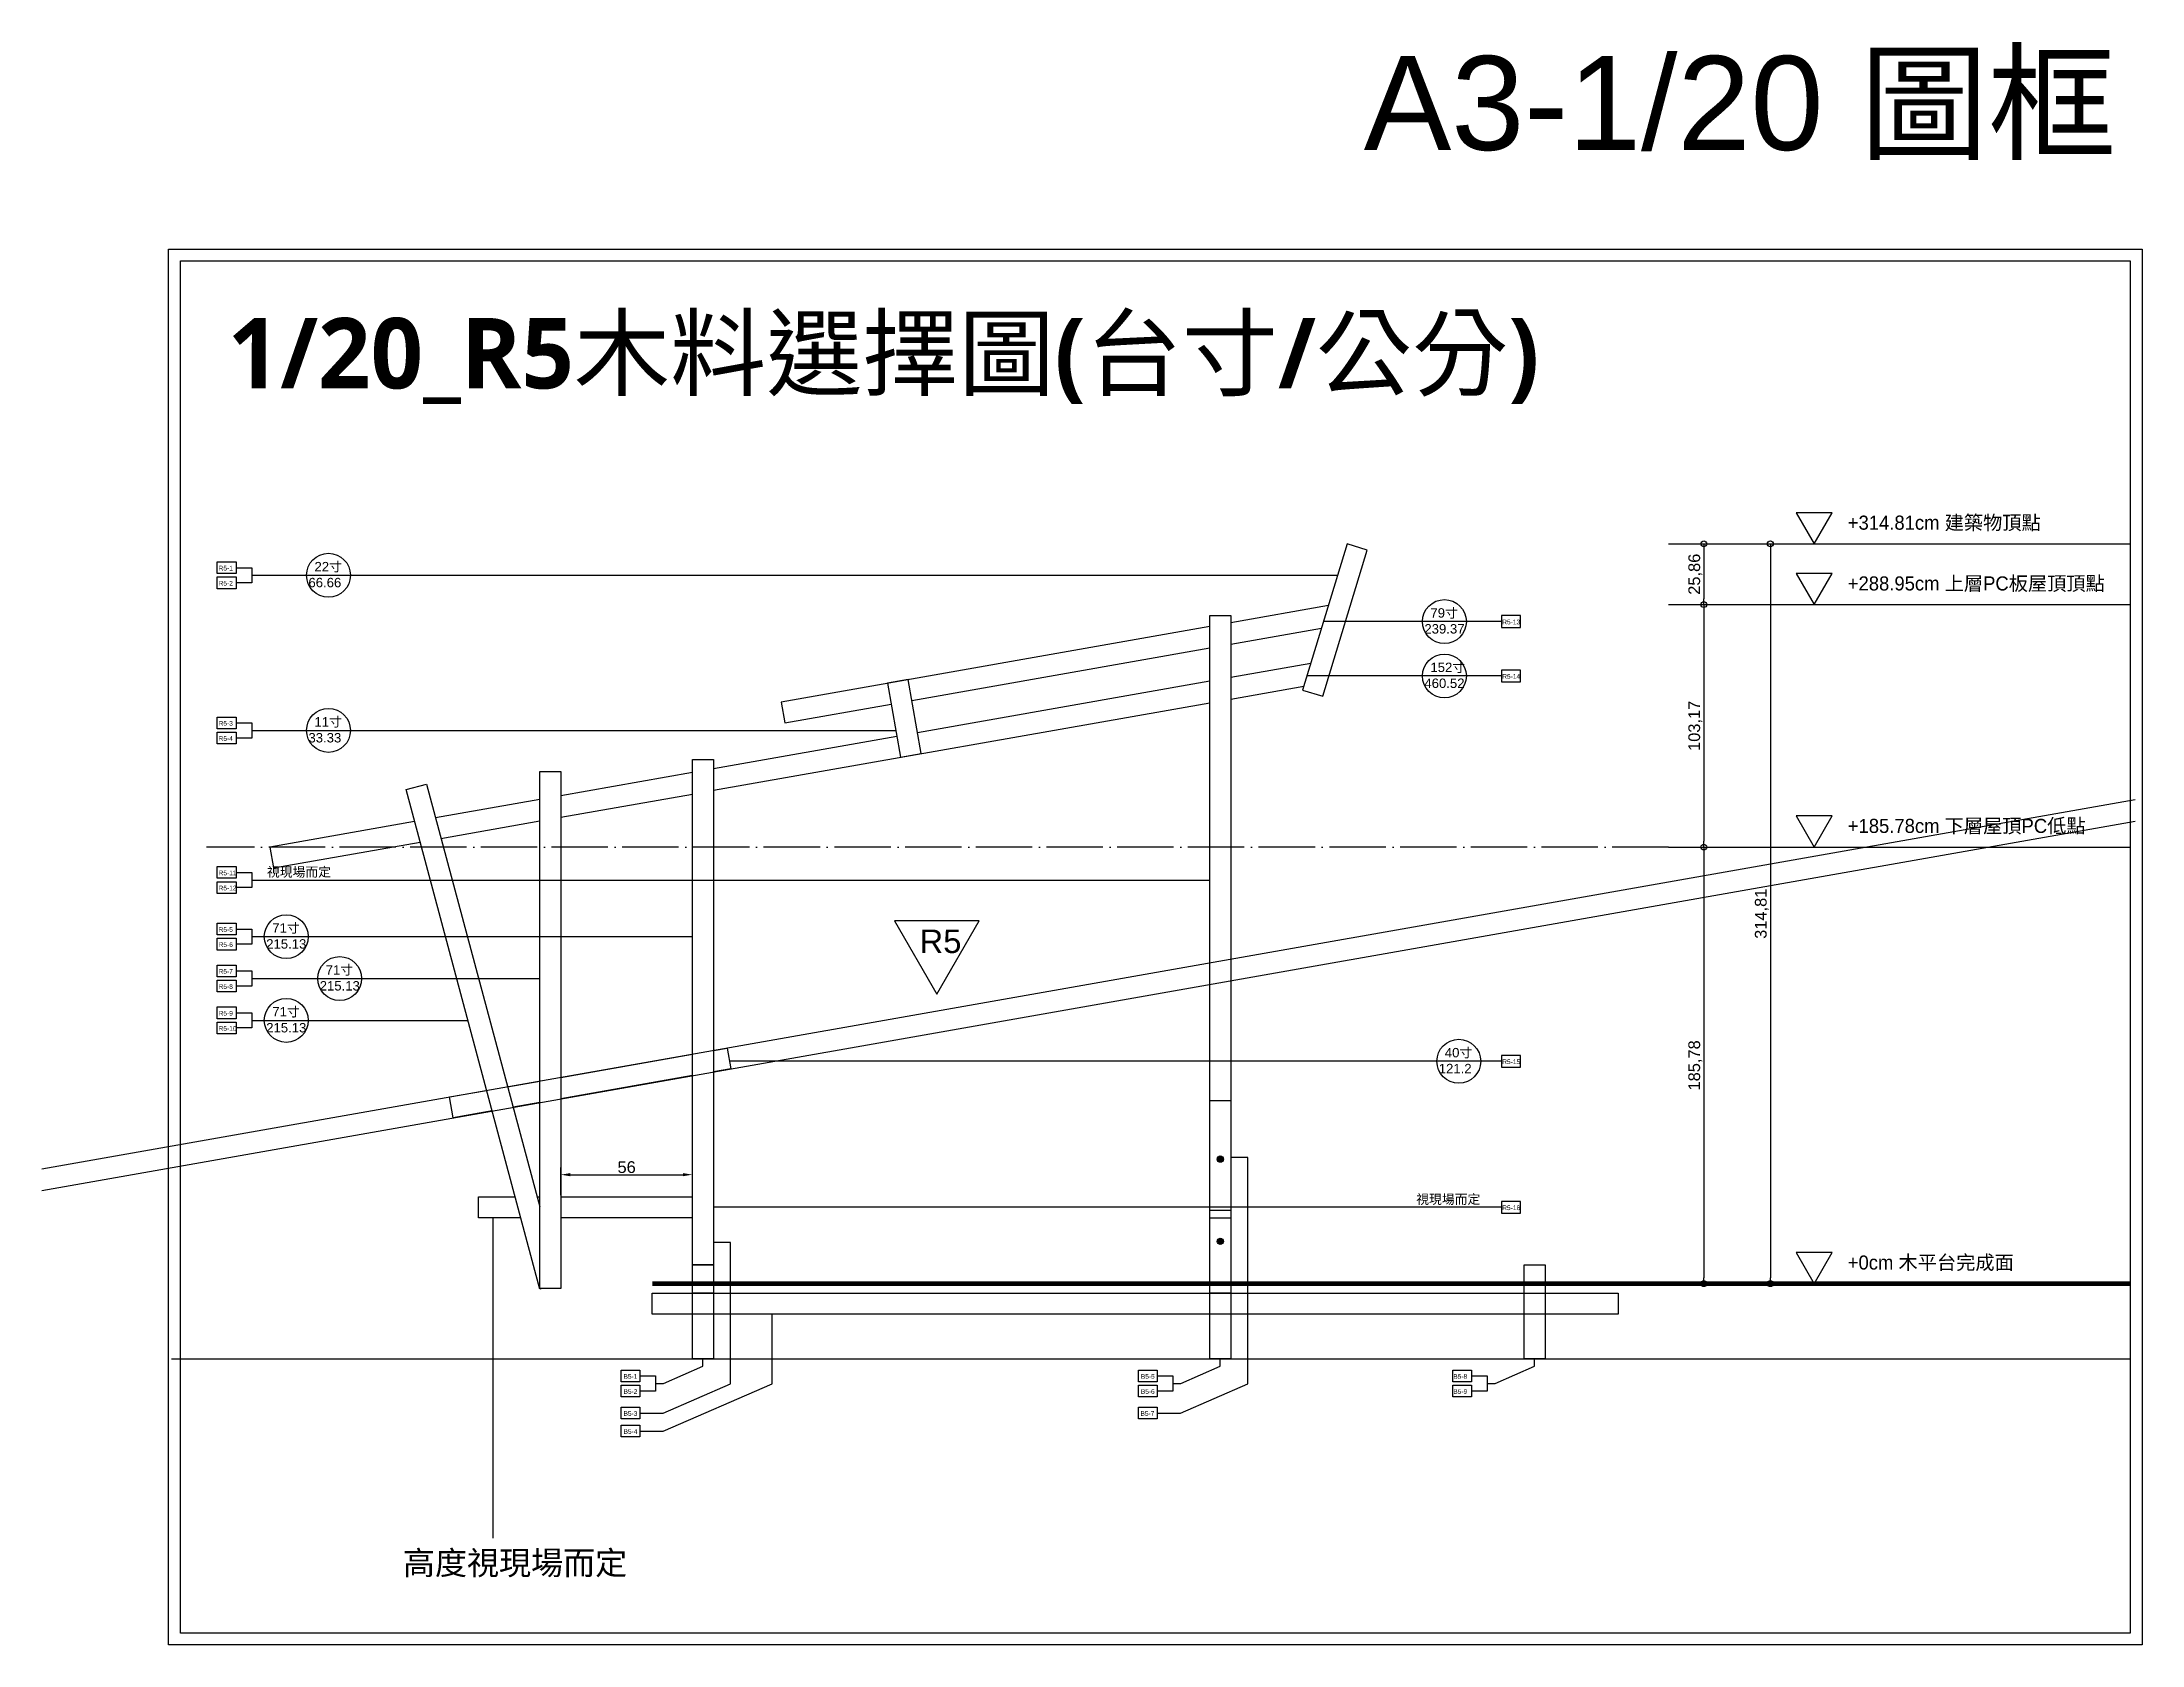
# Model space of a CAD drawing. Header units: millimetres. Extents: x -2666 to 6286, y -11880 to 4849.
# Drawn here: x 3957 to 4851, y -6840 to -6158 of the extents above; entities that cross this region are included whole.
import ezdxf

# ---------------------------------------------------------------- set-up
doc = ezdxf.new("R2010")
doc.units = ezdxf.units.MM
doc.linetypes.add('ACAD_ISO04W100', pattern=[30, 24, -3, 0, -3])
for name, color, linetype in [('0-rib-base', 10, 'Continuous'), ('0-rib1', 6, 'Continuous'), ('1-螺桿鑽洞', 7, 'Continuous'), ('dim', 244, 'Continuous'), ('座標', 3, 'Continuous'), ('座標線', 65, 'ACAD_ISO04W100'), ('木平台完成面', 3, 'Continuous'), ('編號標示', 30, 'Continuous'), ('編號標示線', 44, 'Continuous')]:
    doc.layers.add(name, color=color, linetype=linetype)
for name, color, linetype, plot in [('1-墊圈', 4, 'Continuous', False), ('1-螺絲頭', 9, 'Continuous', False), ('default', 11, 'Continuous', False)]:
    doc.layers.add(name, color=color, linetype=linetype, plot=plot)
doc.styles.get("Standard").update_dxf_attribs({"font": 'arial.ttf'})
doc.dimstyles.new('ISO-25', dxfattribs={"dimtxt": 5, "dimasz": 2.5, "dimexe": 3, "dimexo": 0.625, "dimtad": 1, "dimtxsty": 'Standard', "dimblk": 'ORIGIN', "dimcen": 2.5, "dimadec": 0, "dimazin": 0, "dimtfac": 1, "dimtmove": 1, "dimatfit": 1, "dimldrblk": 'ORIGIN', "dimfxl": 0, "dimarcsym": 0})
doc.dimstyles.new('短柱', dxfattribs={"dimtxt": 3, "dimasz": 4, "dimexe": 3, "dimexo": 0.625, "dimtad": 1, "dimtxsty": 'Standard', "dimcen": 2.5, "dimadec": 0, "dimazin": 0, "dimtfac": 1, "dimtmove": 1, "dimatfit": 1, "dimldrblk": 'ORIGIN', "dimfxl": 0, "dimarcsym": 0})

msp = doc.modelspace()

# ---------------------------------------------------------------- texts
at = {"layer": 'default', "insert": (4519.385, -6163.757), "char_height": 40, "attachment_point": 1}
msp.add_mtext_dynamic_manual_height_columns('A3-1/20 {\\fPMingLiU|b0|i0|c136|p18;圖框}', width=430.53379, gutter_width=12.5, heights=[0], dxfattribs=at)
at = {"layer": 'dim', "attachment_point": 1}
for s, width, insert, char_height in [('{\\fMicrosoft JhengHei|b1|i0|c136|p34;1/20_R5木料選擇圖(台寸/公分)}', 595.39951, (4035.804, -6275.237), 30), ('{\\fPMingLiU|b0|i0|c136|p18;高度視現場而定}', 430.53379, (4110.373, -6799.965), 10)]:
    msp.add_mtext_dynamic_manual_height_columns(s, width=width, gutter_width=12.5, heights=[0], dxfattribs=dict(at, insert=insert, char_height=char_height))
at = {"layer": '座標', "insert": (4330.287, -6535.466), "char_height": 10, "attachment_point": 1}
msp.add_mtext_dynamic_manual_height_columns('R5', width=22.24738, gutter_width=12.5, heights=[0], dxfattribs=at)
at = {"layer": '木平台完成面', "char_height": 6, "attachment_point": 1}
for s, insert in [('{\\fPMingLiU|b0|i0|c136|p18;+314.81cm 建築物頂點}', (4725.411, -6359.334)), ('{\\fPMingLiU|b0|i0|c136|p18;+288.95cm 上層PC板屋頂頂點}', (4725.411, -6385.193)), ('{\\fPMingLiU|b0|i0|c136|p18;+185.78cm 下層屋頂PC低點}', (4725.411, -6488.362)), ('{\\fPMingLiU|b0|i0|c136|p18;+0cm 木平台完成面}', (4725.411, -6674.141))]:
    msp.add_mtext_dynamic_manual_height_columns(s, width=202.4063, gutter_width=12.5, heights=[0], dxfattribs=dict(at, insert=insert))
at = {"layer": '編號標示'}
for s, height, p in [('R5-1', 2, (4031.947, -6382.692)), ('22寸', 4, (4072.748, -6383.047)), ('R5-2', 2, (4031.947, -6389.133)), ('66.66', 4, (4070.177, -6389.822)), ('79寸', 4, (4547.767, -6402.738)), ('239.37', 4, (4545.195, -6409.514)), ('R5-13', 2, (4578.351, -6405.604)), ('152寸', 4, (4547.767, -6425.89)), ('R5-14', 2, (4578.351, -6428.755)), ('460.52', 4, (4545.195, -6432.665)), ('11寸', 4, (4072.748, -6449.082)), ('R5-3', 2, (4031.947, -6448.727)), ('R5-4', 2, (4031.947, -6455.168)), ('33.33', 4, (4070.177, -6455.858)), ('R5-11', 2, (4031.947, -6512.37)), ('視現場而定', 4, (4052.497, -6512.949)), ('R5-12', 2, (4031.947, -6518.812)), ('71寸', 4, (4054.77, -6536.806)), ('R5-5', 2, (4031.947, -6536.451)), ('R5-6', 2, (4031.947, -6542.892)), ('215.13', 4, (4052.199, -6543.582)), ('71寸', 4, (4077.537, -6554.635)), ('R5-7', 2, (4031.947, -6554.28)), ('R5-8', 2, (4031.947, -6560.722)), ('215.13', 4, (4074.966, -6561.411)), ('R5-9', 2, (4031.947, -6572.11)), ('71寸', 4, (4054.77, -6572.465)), ('R5-10', 2, (4031.947, -6578.551)), ('215.13', 4, (4052.199, -6579.241)), ('40寸', 4, (4553.89, -6589.843)), ('121.2', 4, (4551.319, -6596.618)), ('R5-15', 2, (4578.351, -6592.708)), ('視現場而定', 4, (4541.713, -6652.211)), ('R5-16', 2, (4578.351, -6654.854)), ('B5-1', 2, (4204.309, -6726.6)), ('B5-2', 2, (4204.309, -6733.041)), ('B5-5', 2, (4424.509, -6726.6)), ('B5-6', 2, (4424.509, -6733.041)), ('B5-8', 2, (4557.505, -6726.6)), ('B5-9', 2, (4557.505, -6733.041)), ('B5-3', 2, (4204.309, -6742.397)), ('B5-4', 2, (4204.309, -6750.064)), ('B5-7', 2, (4424.352, -6742.397))]:
    msp.add_text(s, height=height, dxfattribs=at).set_placement(p)

# ---------------------------------------------------------------- blocks, each defined once
blk = doc.blocks.new('螺栓組')
h = blk.add_hatch()
h.set_pattern_fill('JIS_WOOD', color=256, scale=0.1, style=0)
edge = h.paths.add_edge_path()
edge.add_arc((0, 0), 0.6, 0, 360)
at = {"layer": '1-墊圈'}
blk.add_circle((0, 0), 1.35, dxfattribs=at)
at = {"layer": '1-螺桿鑽洞'}
for points in [[(1.05, 0), (-1.05, 0)], [(0, -0.91), (0, 0.91)]]:
    blk.add_lwpolyline(points, dxfattribs=at)
blk.add_circle((0, 0), 0.6, dxfattribs=at)
at = {"layer": '1-螺絲頭'}
blk.add_lwpolyline([(-0.52, 0.91), (-1.05, 0), (-0.52, -0.91), (0.52, -0.91), (1.05, 0), (0.52, 0.91)], close=True, dxfattribs=at)
blk = doc.blocks.new('*D275')
at = {"color": 0, "lineweight": -2}
for p, q in [((4177.62, -6648.53), (4177.62, -6636.77)), ((4181.62, -6639.77), (4229.62, -6639.77)), ((4233.62, -6648.53), (4233.62, -6636.77))]:
    blk.add_line(p, q, dxfattribs=at)
at = {"color": 0}
for points in [[(4181.62, -6639.1), (4181.62, -6640.44), (4177.62, -6639.77)], [(4229.62, -6639.1), (4229.62, -6640.44), (4233.62, -6639.77)]]:
    blk.add_solid(points, dxfattribs=at)
at = {"layer": 'Defpoints', "color": 0}
for p in [(4233.62, -6639.77), (4177.62, -6649.16), (4233.62, -6649.16)]:
    blk.add_point(p, dxfattribs=at)
at = {"color": 0, "insert": (4205.62, -6636.59), "char_height": 5, "attachment_point": 5}
blk.add_mtext('56', dxfattribs=at)
blk = doc.blocks.new('_Origin')
at = {"color": 0, "linetype": 'ByBlock', "lineweight": -2}
blk.add_line((0, 0), (-1, 0), dxfattribs=at)
blk.add_circle((0, 0), 0.5, dxfattribs=at)
blk = doc.blocks.new('*D294')
at = {"layer": 'Defpoints', "color": 0}
for p in [(4649.15, -6371.35), (4649.15, -6397.21), (4664.15, -6397.21)]:
    blk.add_point(p, dxfattribs=at)
at = {"layer": 'dim', "color": 0, "lineweight": -2}
for p, q in [((4649.77, -6371.35), (4667.15, -6371.35)), ((4664.15, -6373.85), (4664.15, -6394.71)), ((4649.77, -6397.21), (4667.15, -6397.21))]:
    blk.add_line(p, q, dxfattribs=at)
at = {"layer": 'dim', "color": 0, "lineweight": -2, "xscale": 2.5, "yscale": 2.5, "zscale": 2.5}
for p, rotation in [((4664.15, -6371.35), 90), ((4664.15, -6397.21), 270)]:
    blk.add_blockref('_Origin', p, dxfattribs=dict(at, rotation=rotation))
at = {"layer": 'dim', "color": 0, "insert": (4660.52, -6384.28), "char_height": 5, "attachment_point": 5, "rotation": 90}
blk.add_mtext('25,86', dxfattribs=at)
blk = doc.blocks.new('*D295')
at = {"layer": 'Defpoints', "color": 0}
for p in [(4649.15, -6397.21), (4649.15, -6500.38), (4664.15, -6500.38)]:
    blk.add_point(p, dxfattribs=at)
at = {"layer": 'dim', "color": 0, "lineweight": -2}
for p, q in [((4649.77, -6397.21), (4667.15, -6397.21)), ((4664.15, -6399.71), (4664.15, -6497.88)), ((4649.77, -6500.38), (4667.15, -6500.38))]:
    blk.add_line(p, q, dxfattribs=at)
at = {"layer": 'dim', "color": 0, "lineweight": -2, "xscale": 2.5, "yscale": 2.5, "zscale": 2.5}
for p, rotation in [((4664.15, -6397.21), 90), ((4664.15, -6500.38), 270)]:
    blk.add_blockref('_Origin', p, dxfattribs=dict(at, rotation=rotation))
at = {"layer": 'dim', "color": 0, "insert": (4660.52, -6448.79), "char_height": 5, "attachment_point": 5, "rotation": 90}
blk.add_mtext('103,17', dxfattribs=at)
blk = doc.blocks.new('*D296')
at = {"layer": 'Defpoints', "color": 0}
for p in [(4649.15, -6500.38), (4649.15, -6686.16), (4664.15, -6686.16)]:
    blk.add_point(p, dxfattribs=at)
at = {"layer": 'dim', "color": 0, "lineweight": -2}
for p, q in [((4649.77, -6500.38), (4667.15, -6500.38)), ((4664.15, -6502.88), (4664.15, -6683.66)), ((4649.77, -6686.16), (4667.15, -6686.16))]:
    blk.add_line(p, q, dxfattribs=at)
at = {"layer": 'dim', "color": 0, "lineweight": -2, "xscale": 2.5, "yscale": 2.5, "zscale": 2.5}
for p, rotation in [((4664.15, -6500.38), 90), ((4664.15, -6686.16), 270)]:
    blk.add_blockref('_Origin', p, dxfattribs=dict(at, rotation=rotation))
at = {"layer": 'dim', "color": 0, "insert": (4660.52, -6593.27), "char_height": 5, "attachment_point": 5, "rotation": 90}
blk.add_mtext('185,78', dxfattribs=at)
blk = doc.blocks.new('*D293')
at = {"layer": 'Defpoints', "color": 0}
for p in [(4649.15, -6371.35), (4649.77, -6686.16), (4692.47, -6686.16)]:
    blk.add_point(p, dxfattribs=at)
at = {"layer": 'dim', "color": 0, "lineweight": -2}
for p, q in [((4649.77, -6371.35), (4695.47, -6371.35)), ((4692.47, -6373.85), (4692.47, -6683.66)), ((4650.4, -6686.16), (4695.47, -6686.16))]:
    blk.add_line(p, q, dxfattribs=at)
at = {"layer": 'dim', "color": 0, "lineweight": -2, "xscale": 2.5, "yscale": 2.5, "zscale": 2.5}
for p, rotation in [((4692.47, -6371.35), 90), ((4692.47, -6686.16), 270)]:
    blk.add_blockref('_Origin', p, dxfattribs=dict(at, rotation=rotation))
at = {"layer": 'dim', "color": 0, "insert": (4688.84, -6528.75), "char_height": 5, "attachment_point": 5, "rotation": 90}
blk.add_mtext('314,81', dxfattribs=at)

# ---------------------------------------------------------------- dimensions: what is measured, and where the dimension line sits
dim = msp.add_linear_dim(base=(4233.62, -6639.771), p1=(4177.62, -6649.156), p2=(4233.62, -6649.156), dimstyle='短柱', override={"dimtxt": 5, "dimtoh": 1, "dimfxl": 50})
dim.commit()
dim.dimension.update_dxf_attribs({"geometry": '*D275', "text_midpoint": (4205.62, -6636.593)})
at = {"layer": 'dim'}
for base, p1, p2, picture, middle in [((4664.149, -6397.208), (4649.149, -6371.349), (4649.149, -6397.208), '*D294', (4660.519, -6384.278)), ((4692.469, -6686.156), (4649.149, -6371.349), (4649.774, -6686.156), '*D293', (4688.839, -6528.752)), ((4664.149, -6500.377), (4649.149, -6397.208), (4649.149, -6500.377), '*D295', (4660.519, -6448.792)), ((4664.149, -6686.156), (4649.149, -6500.377), (4649.149, -6686.156), '*D296', (4660.519, -6593.267))]:
    dim = msp.add_linear_dim(base=base, p1=p1, p2=p2, angle=90, dimstyle='ISO-25', dxfattribs=at)
    dim.commit()
    dim.dimension.update_dxf_attribs({"geometry": picture, "text_midpoint": middle})

# ---------------------------------------------------------------- linework, layer by layer
for centre in [(4078.71, -6384.715), (4553.728, -6404.407), (4553.728, -6427.558), (4078.71, -6450.75), (4060.732, -6538.474), (4083.499, -6556.304), (4060.732, -6574.133), (4559.852, -6591.511)]:
    msp.add_circle(centre, 9.333)
at = {"layer": '0-rib-base'}
for points in [[(4453.82, -6690.156), (4453.82, -6608.156), (4462.82, -6608.156), (4462.82, -6690.156)], [(4453.82, -6718.156), (4453.82, -6658.156), (4462.82, -6658.156), (4462.82, -6718.156)], [(4233.62, -6718.156), (4233.62, -6678.156), (4242.62, -6678.156), (4242.62, -6718.156)], [(4587.62, -6718.156), (4587.62, -6678.156), (4596.62, -6678.156), (4596.62, -6718.156)], [(4216.559, -6699.156), (4216.559, -6690.156), (4627.62, -6690.156), (4627.62, -6699.156)]]:
    msp.add_lwpolyline(points, close=True, dxfattribs=at)
for points in [[(4160.545, -6658.156), (4142.62, -6658.156), (4142.62, -6649.156), (4158.134, -6649.156)], [(4167.451, -6649.156), (4168.62, -6649.156)], [(4177.62, -6649.156), (4233.62, -6649.156)], [(4242.62, -6649.156), (4242.62, -6658.156)], [(4233.62, -6658.156), (4177.62, -6658.156)], [(4242.62, -6658.156), (4242.62, -6690.156), (4233.62, -6690.156), (4233.62, -6658.156)]]:
    msp.add_lwpolyline(points, dxfattribs=at)
at = {"layer": '0-rib1'}
for points in [[(4493.384, -6433.605), (4501.995, -6436.221), (4520.891, -6374.028), (4512.28, -6371.412)], [(4453.82, -6655.056), (4453.82, -6401.818), (4462.82, -6401.818), (4462.82, -6655.056)], [(4325.497, -6429.105), (4316.633, -6430.668), (4322.19, -6462.182), (4331.053, -6460.619)], [(4168.62, -6688.16), (4168.62, -6468.16), (4177.62, -6468.16), (4177.62, -6688.16)], [(4233.62, -6678.156), (4233.62, -6463.156), (4242.62, -6463.156), (4242.62, -6678.156)]]:
    msp.add_lwpolyline(points, close=True, dxfattribs=at)
for points in [[(4504.332, -6397.571), (4462.82, -6404.891)], [(4453.82, -6406.478), (4271.332, -6438.656), (4272.895, -6447.519), (4318.196, -6439.531)], [(4462.82, -6414.03), (4501.398, -6407.228)], [(4327.06, -6437.968), (4453.82, -6415.617)], [(4496.834, -6422.248), (4462.82, -6428.246)], [(4453.82, -6429.833), (4329.491, -6451.756)], [(4462.82, -6437.385), (4493.901, -6431.904)], [(4242.62, -6476.212), (4453.82, -6438.972)], [(4320.627, -6453.318), (4242.62, -6467.073)], [(4233.62, -6468.66), (4177.62, -6478.534)], [(4169.62, -6688.16), (4168.654, -6688.419), (4111.714, -6475.915), (4120.407, -6473.586), (4168.62, -6653.518)], [(4168.62, -6480.121), (4124.255, -6487.944)], [(4177.62, -6487.673), (4233.62, -6477.799)], [(4115.358, -6489.513), (4053.744, -6500.377), (4055.307, -6509.24), (4117.696, -6498.239)], [(4126.593, -6496.671), (4168.62, -6489.26)], [(4242.62, -6586.893), (4248.4, -6585.874), (4249.963, -6594.738), (4242.62, -6596.032)], [(4177.62, -6598.355), (4233.62, -6588.48)], [(4131.786, -6615.575), (4130.224, -6606.712), (4146.015, -6603.928)], [(4154.912, -6602.359), (4168.62, -6599.942)], [(4233.62, -6597.619), (4177.62, -6607.494)], [(4148.353, -6612.654), (4131.786, -6615.575)], [(4168.62, -6609.08), (4157.25, -6611.085)]]:
    msp.add_lwpolyline(points, dxfattribs=at)
at = {"layer": 'default'}
for p, q in [((3956.761, -6637.298), (4847.761, -6480.191)), ((3956.761, -6646.437), (4847.761, -6489.33)), ((4011.845, -6718.156), (4845.66, -6718.156))]:
    msp.add_line(p, q, dxfattribs=at)
for points in [[(4010.66, -6245.892), (4850.66, -6245.892), (4850.66, -6839.892), (4010.66, -6839.892)], [(4015.66, -6250.892), (4845.66, -6250.892), (4845.66, -6834.892), (4015.66, -6834.892)]]:
    msp.add_lwpolyline(points, close=True, dxfattribs=at)
at = {"layer": 'dim'}
msp.add_line((4148.747, -6794.417), (4148.747, -6658.156), dxfattribs=at)
for points in [[(4649.149, -6371.349), (4845.66, -6371.349)], [(4649.149, -6397.208), (4845.66, -6397.208)], [(4649.149, -6500.377), (4845.66, -6500.377)]]:
    msp.add_lwpolyline(points, dxfattribs=at)
at = {"layer": '座標'}
msp.add_lwpolyline([(4319.685, -6531.797), (4337.695, -6562.991), (4355.705, -6531.797)], close=True, dxfattribs=at)
at = {"layer": '座標線'}
msp.add_lwpolyline([(4649.149, -6500.377), (4026.845, -6500.377)], dxfattribs=at)
at = {"layer": '木平台完成面'}
for points in [[(4711.125, -6371.349), (4718.766, -6358.114), (4703.484, -6358.114)], [(4711.125, -6397.208), (4718.766, -6383.973), (4703.484, -6383.973)], [(4711.125, -6500.377), (4718.766, -6487.142), (4703.484, -6487.142)], [(4711.125, -6686.156), (4718.766, -6672.922), (4703.484, -6672.922)]]:
    msp.add_lwpolyline(points, close=True, dxfattribs=at)
at = {"layer": '木平台完成面', "const_width": 2}
msp.add_lwpolyline([(4845.66, -6686.156), (4216.559, -6686.156)], dxfattribs=at)
at = {"layer": '編號標示'}
for points in [[(4031.342, -6383.994), (4031.342, -6378.994), (4039.342, -6378.994), (4039.342, -6383.994)], [(4031.342, -6390.435), (4031.342, -6385.435), (4039.342, -6385.435), (4039.342, -6390.435)], [(4586.055, -6406.907), (4586.055, -6401.907), (4578.055, -6401.907), (4578.055, -6406.907)], [(4586.055, -6430.058), (4586.055, -6425.058), (4578.055, -6425.058), (4578.055, -6430.058)], [(4031.342, -6450.029), (4031.342, -6445.029), (4039.342, -6445.029), (4039.342, -6450.029)], [(4031.342, -6456.471), (4031.342, -6451.471), (4039.342, -6451.471), (4039.342, -6456.471)], [(4031.342, -6513.673), (4031.342, -6508.673), (4039.342, -6508.673), (4039.342, -6513.673)], [(4031.342, -6520.114), (4031.342, -6515.114), (4039.342, -6515.114), (4039.342, -6520.114)], [(4031.342, -6537.753), (4031.342, -6532.753), (4039.342, -6532.753), (4039.342, -6537.753)], [(4031.342, -6544.195), (4031.342, -6539.195), (4039.342, -6539.195), (4039.342, -6544.195)], [(4031.342, -6555.583), (4031.342, -6550.583), (4039.342, -6550.583), (4039.342, -6555.583)], [(4031.342, -6562.024), (4031.342, -6557.024), (4039.342, -6557.024), (4039.342, -6562.024)], [(4031.342, -6573.412), (4031.342, -6568.412), (4039.342, -6568.412), (4039.342, -6573.412)], [(4031.342, -6579.854), (4031.342, -6574.854), (4039.342, -6574.854), (4039.342, -6579.854)], [(4586.055, -6594.011), (4586.055, -6589.011), (4578.055, -6589.011), (4578.055, -6594.011)], [(4586.055, -6656.156), (4586.055, -6651.156), (4578.055, -6651.156), (4578.055, -6656.156)], [(4203.252, -6727.903), (4203.252, -6722.903), (4211.252, -6722.903), (4211.252, -6727.903)], [(4203.252, -6734.344), (4203.252, -6729.344), (4211.252, -6729.344), (4211.252, -6734.344)], [(4423.452, -6727.903), (4423.452, -6722.903), (4431.452, -6722.903), (4431.452, -6727.903)], [(4423.452, -6734.344), (4423.452, -6729.344), (4431.452, -6729.344), (4431.452, -6734.344)], [(4557.252, -6727.903), (4557.252, -6722.903), (4565.252, -6722.903), (4565.252, -6727.903)], [(4557.252, -6734.344), (4557.252, -6729.344), (4565.252, -6729.344), (4565.252, -6734.344)], [(4203.252, -6743.699), (4203.252, -6738.699), (4211.252, -6738.699), (4211.252, -6743.699)], [(4423.452, -6743.699), (4423.452, -6738.699), (4431.452, -6738.699), (4431.452, -6743.699)], [(4203.252, -6751.366), (4203.252, -6746.366), (4211.252, -6746.366), (4211.252, -6751.366)]]:
    msp.add_lwpolyline(points, close=True, dxfattribs=at)
for points in [[(4039.342, -6381.494), (4046.045, -6381.494), (4046.045, -6387.935), (4039.342, -6387.935)], [(4039.342, -6447.529), (4046.045, -6447.529), (4046.045, -6453.971), (4039.342, -6453.971)], [(4039.342, -6511.173), (4046.045, -6511.173), (4046.045, -6517.614), (4039.342, -6517.614)], [(4039.342, -6535.253), (4046.045, -6535.253), (4046.045, -6541.695), (4039.342, -6541.695)], [(4039.342, -6553.083), (4046.045, -6553.083), (4046.045, -6559.524), (4039.342, -6559.524)], [(4039.342, -6570.912), (4046.045, -6570.912), (4046.045, -6577.354), (4039.342, -6577.354)]]:
    msp.add_lwpolyline(points, dxfattribs=at)
at = {"layer": '編號標示線'}
for p, q in [((4046.045, -6384.715), (4508.238, -6384.715)), ((4578.055, -6404.407), (4502.255, -6404.407)), ((4578.055, -6427.558), (4495.221, -6427.558)), ((4046.045, -6450.75), (4320.174, -6450.75)), ((4046.045, -6514.393), (4453.62, -6514.393)), ((4578.055, -6591.511), (4249.394, -6591.511)), ((4578.055, -6653.656), (4242.62, -6653.656))]:
    msp.add_line(p, q, dxfattribs=at)
for points in [[(4046.045, -6538.474), (4233.62, -6538.474)], [(4046.045, -6556.304), (4168.62, -6556.304)], [(4046.045, -6574.133), (4138.031, -6574.133)], [(4431.452, -6741.199), (4441.437, -6741.199), (4470.035, -6728.797), (4470.035, -6632.404), (4462.82, -6632.404)], [(4211.252, -6741.199), (4221.237, -6741.199), (4249.835, -6728.797), (4249.835, -6668.566), (4242.568, -6668.566)], [(4211.252, -6748.866), (4221.237, -6748.866), (4267.61, -6728.756), (4267.61, -6699.156)], [(4217.954, -6728.623), (4221.289, -6728.623), (4238.12, -6721.324), (4238.12, -6718.156)], [(4438.154, -6728.623), (4441.489, -6728.623), (4458.32, -6721.324), (4458.32, -6718.156)], [(4571.954, -6728.623), (4575.289, -6728.623), (4592.12, -6721.324), (4592.12, -6718.156)], [(4211.252, -6725.403), (4217.954, -6725.403), (4217.954, -6731.844), (4211.252, -6731.844)], [(4431.452, -6725.403), (4438.154, -6725.403), (4438.154, -6731.844), (4431.452, -6731.844)], [(4565.252, -6725.403), (4571.954, -6725.403), (4571.954, -6731.844), (4565.252, -6731.844)]]:
    msp.add_lwpolyline(points, dxfattribs=at)

# ---------------------------------------------------------------- block references
at = {"layer": '1-螺桿鑽洞', "rotation": 90}
for p in [(4458.32, -6633.156), (4458.32, -6668.156)]:
    msp.add_blockref('螺栓組', p, dxfattribs=at)

msp.set_redraw_order([(e.dxf.handle, doc.entitydb.next_handle()) for e in msp.query("TEXT MTEXT ATTDEF DIMENSION ARC_DIMENSION")])  # texts and dimensions are drawn at this point

doc.saveas('drawing.dxf')
